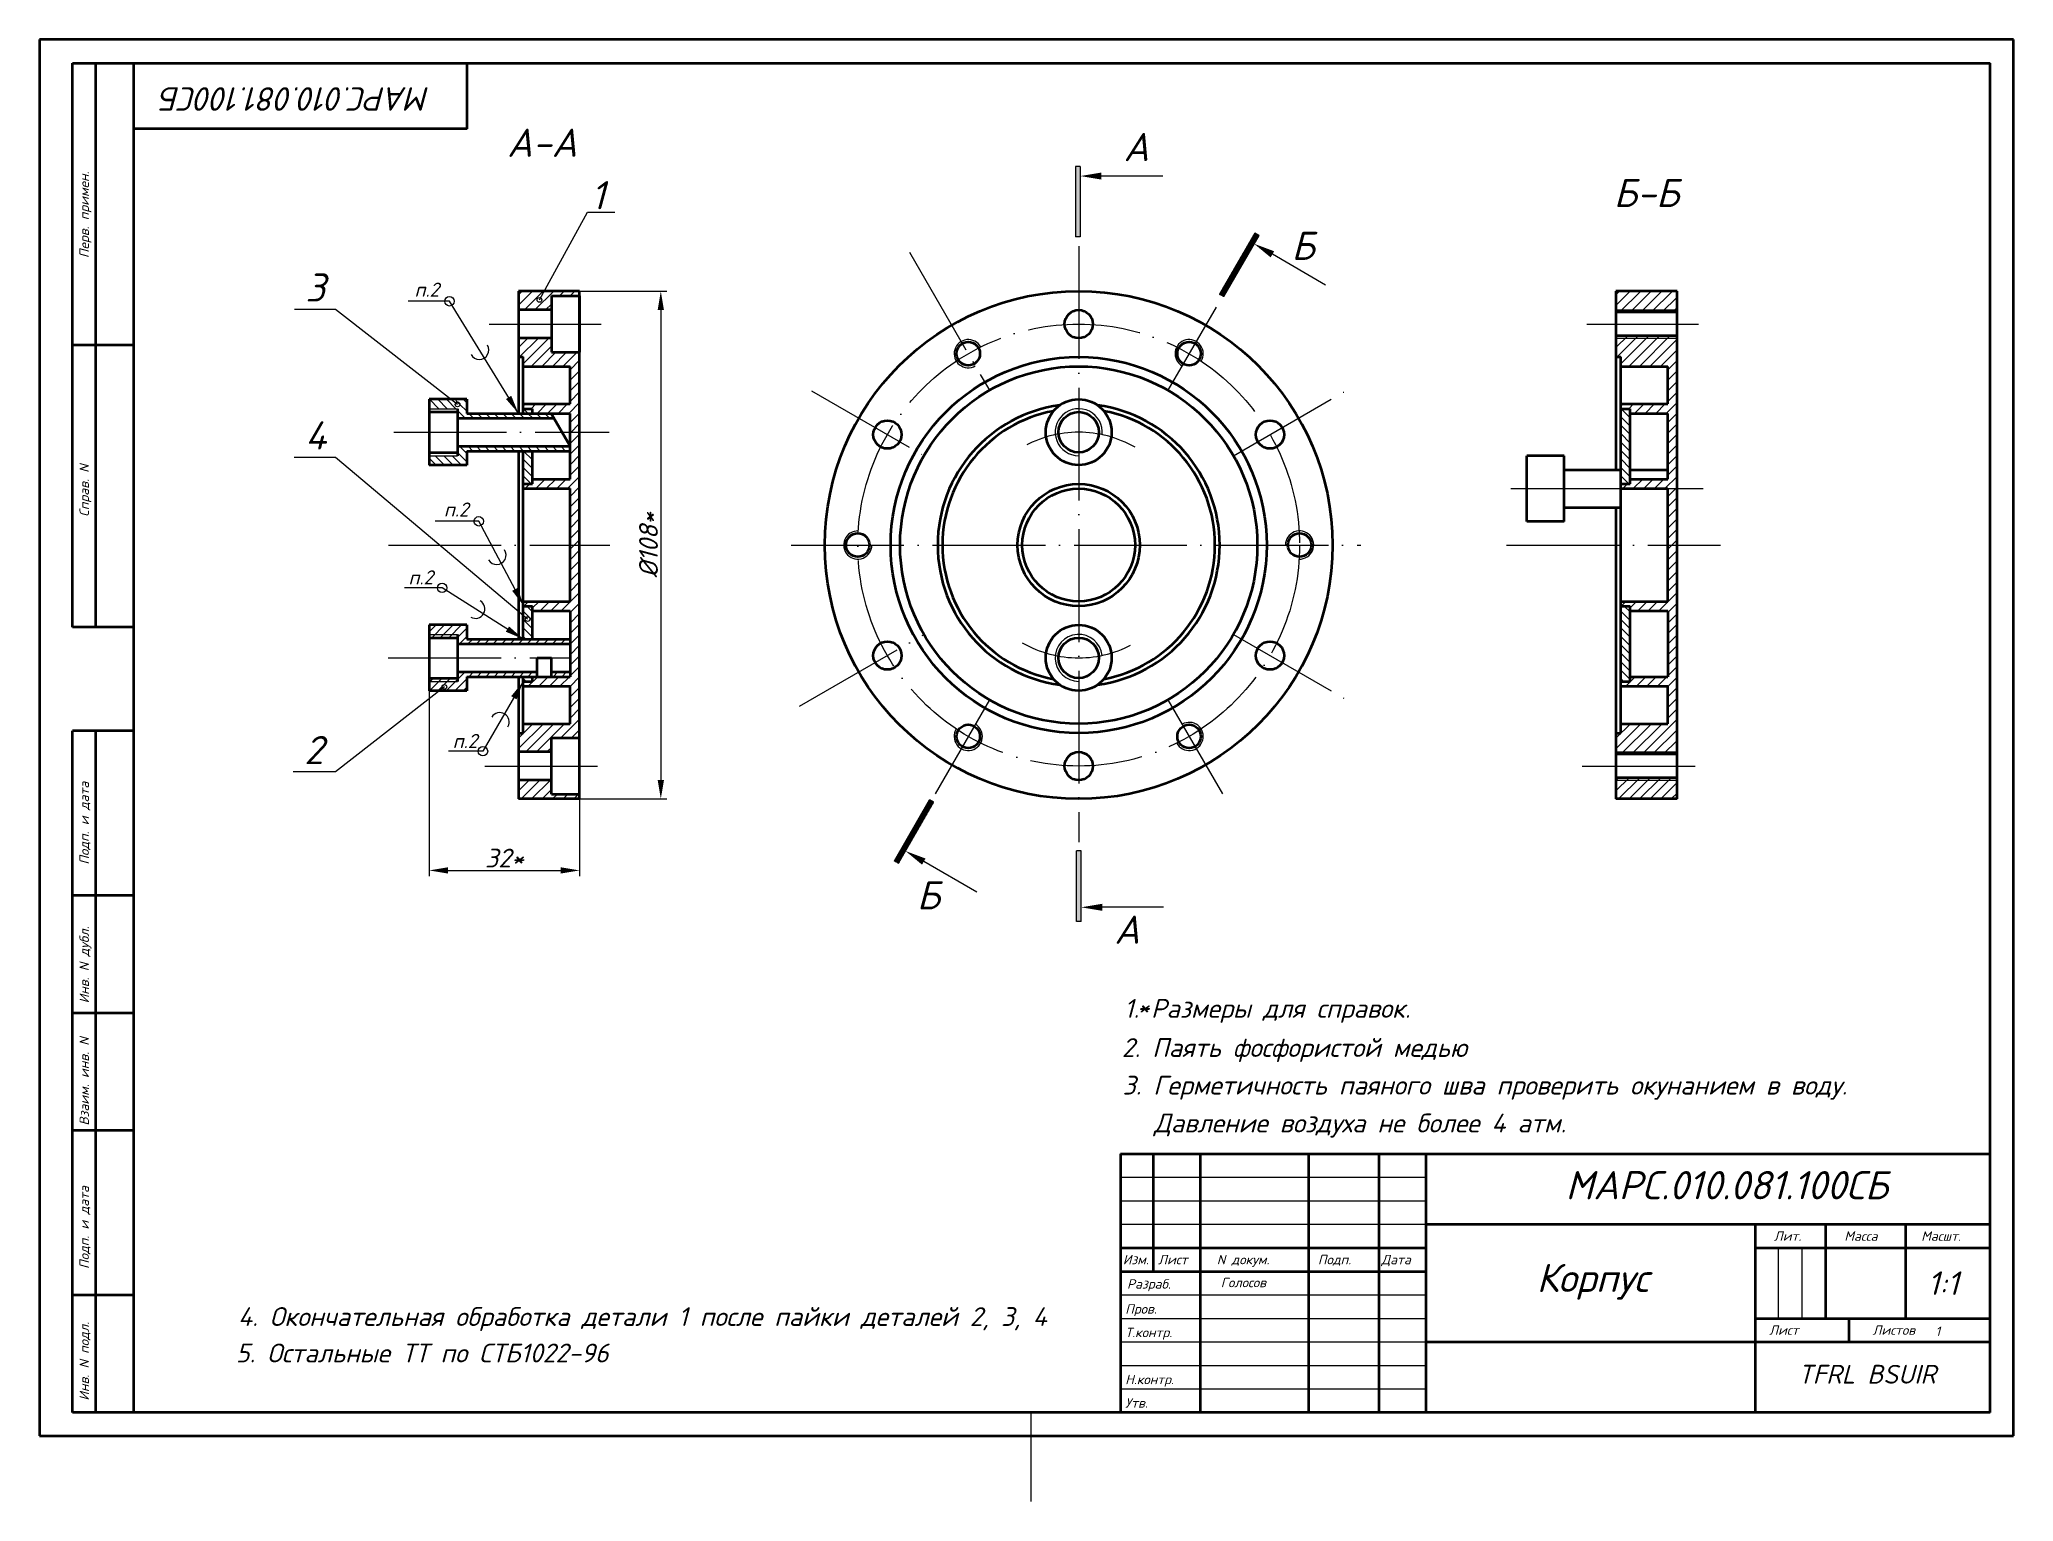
# Model space of a CAD drawing. Header units: millimetres. Extents: x -5427 to 3670, y -5891 to 948.
# Drawn here: x 1148.7 to 1568.7, y -5890.8 to -5579.8 of the extents above; entities that cross this region are included whole.
import ezdxf

# ---------------------------------------------------------------- set-up
doc = ezdxf.new("R2010")
doc.units = ezdxf.units.MM
doc.header["$MEASUREMENT"] = 0
doc.linetypes.add('ACAD_ISO04W100', pattern=[30, 24, -3, 0, -3])
doc.layers.add('оси', color=1, linetype='ACAD_ISO04W100')
doc.layers.add('Толстые', color=7, linetype='Continuous', lineweight=50)
doc.layers.add('Тонкие', color=140, linetype='Continuous', lineweight=25)
doc.styles.get("Standard").update_dxf_attribs({"font": 'isocpeui.ttf'})
doc.styles.add('TXT', font='isocpeui.ttf')
doc.styles.add('Для рамки', font='simplex.shx', dxfattribs={"oblique": 15, "height": 4})
doc.dimstyles.new('ISO-25', dxfattribs={"dimtxt": 4, "dimasz": 4, "dimexe": 1.25, "dimexo": 0, "dimtad": 1, "dimtxsty": 'Standard', "dimcen": 2.5, "dimadec": 0, "dimazin": 0, "dimtfac": 1, "dimtmove": 0, "dimatfit": 3, "dimfxl": 1, "dimarcsym": 0})
pattern_1 = [(135, (12.020468, -5404.278744), (-0.0224506403, -0.0224506403), []), (225, (12.020468, -5404.278744), (0.0224506403, -0.0224506403), [])]

msp = doc.modelspace()

# ---------------------------------------------------------------- texts
at = {"layer": 'Тонкие'}
msp.add_text('МАРС.010.081.100СБ', height=5, rotation=180, dxfattribs=at).set_placement((1231.863, -5589.954))
for s, height, p in [('А-А', 6, (1248.186, -5604.768)), ('A', 6, (1379.338, -5605.681)), ('1', 6, (1266.011, -5615.919)), ('Б-Б', 6, (1483.63, -5615.44)), ('Б', 6, (1415.06, -5626.671)), ('3', 6, (1205.262, -5635.549)), ('п.2', 3, (1228.482, -5634.511)), ('4', 6, (1205.208, -5667.021)), ('п.2', 3, (1234.726, -5681.274)), ('п.2', 3, (1227.196, -5695.714)), ('2', 6, (1205.017, -5733.934)), ('п.2', 3, (1236.603, -5730.504)), ('Б', 6, (1335.357, -5764.822)), ('A', 6, (1377.388, -5772.131)), ('1. Размеры для справок.', 4, (1379.462, -5787.876)), ('*', 4, (1382.149, -5787.57)), ('2. Паять фосфористой медью', 4, (1378.972, -5796.208)), ('3. Герметичность паяного шва проверить окунанием в воду. ', 4, (1379.116, -5804.212)), ('Давление воздуха не более 4 атм.', 4, (1385.801, -5812.26)), ('МАРС.010.081.100СБ', 6, (1473.387, -5826.48)), ('1:1', 5, (1550.401, -5846.824)), ('4. Окончательная обработка детали 1 после пайки деталей 2, 3, 4', 4, (1190.935, -5853.424)), ('1', 2, (1552.101, -5855.547)), ('5. Остальные ТТ по СТБ1022-96', 4, (1190.484, -5861.171)), ('TFRL BSUIR', 4, (1522.808, -5865.69))]:
    msp.add_text(s, height=height, dxfattribs=at).set_placement(p)
at = {"layer": 'Тонкие', "style": 'Для рамки', "oblique": 15}
for s, p in [('Перв. примен.', (1159.215, -5626.306)), ('Справ. N', (1159.215, -5681.306)), ('Подп. и дата', (1159.215, -5755.306)), ('Инв. N дубл.', (1159.215, -5784.806)), ('Взаим. инв. N', (1159.215, -5810.806)), ('Подп. и дата', (1159.215, -5841.306)), ('Инв. N подл.', (1159.215, -5869.306))]:
    msp.add_text(s, height=2, rotation=90, dxfattribs=at).set_placement(p)
for s, p in [('Лит.', (1517.694, -5835.306)), ('Масса', (1532.694, -5835.306)), ('Масшт.', (1549.054, -5835.306)), ('Изм.', (1379.194, -5840.306)), ('Лист', (1386.694, -5840.306)), ('N докум.', (1399.194, -5840.306)), ('Подп.', (1420.694, -5840.306)), ('Дата', (1434.194, -5840.306)), ('Разраб.', (1380.076, -5845.488)), ('Голосов', (1400.021, -5845.187)), ('Пров.', (1379.694, -5850.806)), ('Т.контр.', (1379.694, -5855.806)), ('Лист', (1516.694, -5855.306)), ('Листов', (1538.694, -5855.306)), ('Н.контр.', (1379.694, -5865.806)), ('Утв.', (1379.694, -5870.806))]:
    msp.add_text(s, height=2, dxfattribs=at).set_placement(p)
at = {"layer": 'Тонкие', "style": 'TXT'}
msp.add_text('Корпус', height=6, dxfattribs=at).set_placement((1467.23, -5846.199))

# ---------------------------------------------------------------- blocks, each defined once
blk = doc.blocks.new('*D58')
at = {"layer": 'Defpoints', "color": 0, "transparency": 16777216}
for p in [(1263.61, -5633.33), (1263.61, -5741.33), (1280.89, -5741.33)]:
    blk.add_point(p, dxfattribs=at)
at = {"layer": 'Тонкие', "color": 0, "lineweight": -2, "transparency": 16777216}
for p, q in [((1263.61, -5633.33), (1282.14, -5633.33)), ((1280.89, -5637.33), (1280.89, -5737.33)), ((1263.61, -5741.33), (1282.14, -5741.33))]:
    blk.add_line(p, q, dxfattribs=at)
at = {"layer": 'Тонкие', "color": 0, "transparency": 16777216}
for points in [[(1280.22, -5637.33), (1281.56, -5637.33), (1280.89, -5633.33)], [(1280.22, -5737.33), (1281.56, -5737.33), (1280.89, -5741.33)]]:
    blk.add_solid(points, dxfattribs=at)
at = {"layer": 'Тонкие', "color": 0, "transparency": 16777216, "insert": (1278.27, -5687.33), "char_height": 4, "attachment_point": 5, "rotation": 90}
blk.add_mtext('%%c108*', dxfattribs=at)
blk = doc.blocks.new('*D59')
at = {"layer": 'Defpoints', "color": 0, "transparency": 16777216}
for p in [(1231.61, -5718.33), (1263.61, -5741.33), (1263.61, -5756.53)]:
    blk.add_point(p, dxfattribs=at)
at = {"layer": 'Тонкие', "color": 0, "lineweight": -2, "transparency": 16777216}
for p, q in [((1231.61, -5718.33), (1231.61, -5757.78)), ((1263.61, -5741.33), (1263.61, -5757.78)), ((1235.61, -5756.53), (1259.61, -5756.53))]:
    blk.add_line(p, q, dxfattribs=at)
at = {"layer": 'Тонкие', "color": 0, "transparency": 16777216}
for points in [[(1235.61, -5755.87), (1235.61, -5757.2), (1231.61, -5756.53)], [(1259.61, -5755.87), (1259.61, -5757.2), (1263.61, -5756.53)]]:
    blk.add_solid(points, dxfattribs=at)
at = {"layer": 'Тонкие', "color": 0, "transparency": 16777216, "insert": (1247.61, -5753.91), "char_height": 4, "attachment_point": 5}
blk.add_mtext('32*', dxfattribs=at)
blk = doc.blocks.new('BORDER')
for p, q in [((1, 1), (0, 1)), ((0, 1), (0, 0)), ((1, 0), (1, 1)), ((0, 0), (1, 0))]:
    blk.add_line(p, q)

# ---------------------------------------------------------------- dimensions: what is measured, and where the dimension line sits
at = {"layer": 'Тонкие'}
dim = msp.add_linear_dim(base=(1280.891, -5741.331), p1=(1263.612, -5633.331), p2=(1263.612, -5741.331), angle=90, text='%%c108*', dimstyle='ISO-25', override={"dimpost": '%%c108<>'}, dxfattribs=at)
dim.commit()
dim.dimension.update_dxf_attribs({"geometry": '*D58', "text_midpoint": (1278.266, -5687.331)})
dim = msp.add_linear_dim(base=(1263.612, -5756.533), p1=(1231.612, -5718.331), p2=(1263.612, -5741.331), text='32*', dimstyle='ISO-25', dxfattribs=at)
dim.commit()
dim.dimension.update_dxf_attribs({"geometry": '*D59', "text_midpoint": (1247.612, -5753.908)})

# ---------------------------------------------------------------- hatches: boundary and pattern name
at = {"layer": 'Тонкие'}
h = msp.add_hatch(dxfattribs=at)
h.set_pattern_fill('ANSI37', color=256, scale=0.01, angle=90, style=0)
h.set_pattern_definition(pattern_1)
h.paths.add_polyline_path([(1370.127, -5606.809), (1369.127, -5606.809), (1369.127, -5621.809), (1370.127, -5621.809)])
h.paths.add_polyline_path([(1370.321, -5752.393), (1369.321, -5752.393), (1369.321, -5767.393), (1370.321, -5767.393)])
h = msp.add_hatch(dxfattribs=at)
h.set_pattern_fill('ANSI37', color=256, scale=0.01, angle=90, style=0)
h.set_pattern_definition(pattern_1)
h.paths.add_polyline_path([(1399.765, -5633.972), (1400.631, -5634.472), (1408.131, -5621.482), (1407.265, -5620.982)])
h.paths.add_polyline_path([(1330.576, -5754.515), (1331.442, -5755.015), (1338.942, -5742.025), (1338.076, -5741.525)])
h = msp.add_hatch(dxfattribs=at)
h.set_pattern_fill('ANSI31', color=256, scale=0.5, style=0)
h.set_pattern_definition([(45, (-4610.4843, -4492.8411), (-1.122532, 1.122532), [])])
h.paths.add_polyline_path([(1257.612, -5634.331), (1263.612, -5634.331), (1263.612, -5633.331), (1250.612, -5633.331), (1250.612, -5637.331), (1257.612, -5637.331)])
h.paths.add_polyline_path([(1257.612, -5643.331), (1250.612, -5643.331), (1250.612, -5647.331), (1251.612, -5647.331), (1251.612, -5649.331), (1261.612, -5649.331), (1261.612, -5657.331), (1251.612, -5657.331), (1251.612, -5658.331), (1253.612, -5658.331), (1253.612, -5659.331), (1261.612, -5659.331), (1261.612, -5673.331), (1253.612, -5673.331), (1253.612, -5674.331), (1251.612, -5674.331), (1251.612, -5675.331), (1261.612, -5675.331), (1261.612, -5687.331), (1263.612, -5687.331), (1263.612, -5646.331), (1257.612, -5646.331)])
h.paths.add_polyline_path([(1263.612, -5687.331), (1261.612, -5687.331), (1261.612, -5699.331), (1251.612, -5699.331), (1251.612, -5700.331), (1253.612, -5700.331), (1253.612, -5701.331), (1261.612, -5701.331), (1261.612, -5715.331), (1253.612, -5715.331), (1253.612, -5716.331), (1251.612, -5716.331), (1251.612, -5717.331), (1261.612, -5717.331), (1261.612, -5725.331), (1251.612, -5725.331), (1251.612, -5727.331), (1250.612, -5727.331), (1250.612, -5731.331), (1257.612, -5731.331), (1257.612, -5728.331), (1263.612, -5728.331)])
h.paths.add_polyline_path([(1257.612, -5737.331), (1250.612, -5737.331), (1250.612, -5741.331), (1263.612, -5741.331), (1263.612, -5740.331), (1257.612, -5740.331)])
h = msp.add_hatch(dxfattribs=at)
h.set_pattern_fill('ANSI31', color=256, scale=0.5, style=0)
h.set_pattern_definition([(45, (-4484.7358, -4492.8411), (-1.122532, 1.122532), [])])
h.paths.add_polyline_path([(1497.115, -5633.331), (1484.115, -5633.331), (1484.115, -5637.331), (1497.115, -5637.331)])
h.paths.add_polyline_path([(1497.115, -5643.331), (1484.115, -5643.331), (1484.115, -5647.331), (1485.115, -5647.331), (1485.115, -5649.331), (1495.115, -5649.331), (1495.115, -5657.331), (1485.115, -5657.331), (1485.115, -5658.331), (1487.115, -5658.331), (1487.115, -5659.331), (1495.115, -5659.331), (1495.115, -5673.331), (1487.115, -5673.331), (1487.115, -5674.331), (1485.115, -5674.331), (1485.115, -5675.331), (1497.115, -5675.331)])
h.paths.add_polyline_path([(1497.115, -5675.331), (1495.115, -5675.331), (1495.115, -5687.331), (1497.115, -5687.331)])
h.paths.add_polyline_path([(1497.115, -5687.331), (1495.115, -5687.331), (1495.115, -5699.331), (1485.115, -5699.331), (1485.115, -5700.331), (1487.115, -5700.331), (1487.115, -5701.331), (1495.115, -5701.331), (1495.115, -5715.331), (1487.115, -5715.331), (1487.115, -5716.331), (1485.115, -5716.331), (1485.115, -5717.331), (1495.115, -5717.331), (1495.115, -5725.331), (1485.115, -5725.331), (1485.115, -5727.331), (1484.115, -5727.331), (1484.115, -5731.331), (1497.115, -5731.331)])
h.paths.add_polyline_path([(1497.115, -5737.331), (1484.115, -5737.331), (1484.115, -5741.331), (1497.115, -5741.331)])
h.paths.add_polyline_path([(1497.115, -5637.331), (1484.115, -5637.331), (1484.115, -5637.831), (1497.115, -5637.831)])
h.paths.add_polyline_path([(1497.115, -5642.831), (1484.115, -5642.831), (1484.115, -5643.331), (1497.115, -5643.331)])
h.paths.add_polyline_path([(1497.115, -5731.331), (1484.115, -5731.331), (1484.115, -5731.831), (1497.115, -5731.831)])
h.paths.add_polyline_path([(1497.115, -5736.831), (1484.115, -5736.831), (1484.115, -5737.331), (1497.115, -5737.331)])
h = msp.add_hatch(dxfattribs=at)
h.set_pattern_fill('ANSI31', color=256, scale=0.4, angle=90, style=0)
h.set_pattern_definition([(135, (0.0392, -5412.5282), (-0.8980256, -0.8980256), [])])
h.paths.add_polyline_path([(1231.612, -5656.331), (1231.612, -5658.331), (1237.612, -5658.331), (1237.612, -5660.331), (1258.148, -5660.331), (1257.57, -5659.331), (1239.612, -5659.331), (1239.612, -5656.331), (1236.235, -5656.331), (1237.244, -5657.118, -0.7137733), (1238.139, -5657.425, -1), (1237.139, -5657.425, -0.1670155), (1237.244, -5657.118), (1236.235, -5656.331)])
h.paths.add_polyline_path([(1237.139, -5657.425, 1), (1238.139, -5657.425, 1)], flags=16)
h.paths.add_polyline_path([(1239.612, -5667.331), (1261.612, -5667.331), (1261.612, -5666.331), (1237.612, -5666.331), (1237.612, -5668.331), (1231.612, -5668.331), (1231.612, -5670.331), (1239.612, -5670.331)])
h = msp.add_hatch(dxfattribs=at)
h.set_pattern_fill('ANSI31', color=256, scale=0.4, angle=90, style=0)
h.set_pattern_definition([(135, (-4610.4843, -4492.8411), (-0.8980256, -0.8980256), [])])
h.paths.add_polyline_path([(1253.612, -5658.331), (1251.612, -5658.331), (1251.612, -5659.331), (1253.612, -5659.331)])
h.paths.add_polyline_path([(1253.612, -5667.331), (1251.612, -5667.331), (1251.612, -5674.331), (1253.612, -5674.331)])
h.paths.add_polyline_path([(1253.612, -5700.331), (1251.612, -5700.331), (1251.612, -5707.331), (1253.612, -5707.331)])
h.paths.add_polyline_path([(1253.612, -5715.331), (1251.612, -5715.331), (1251.612, -5716.331), (1253.612, -5716.331)])
h = msp.add_hatch(dxfattribs=at)
h.set_pattern_fill('ANSI31', color=256, scale=0.4, angle=90, style=0)
h.set_pattern_definition([(135, (-4484.7358, -4492.8411), (-0.8980256, -0.8980256), [])])
h.paths.add_polyline_path([(1487.115, -5658.331), (1485.115, -5658.331), (1485.115, -5674.331), (1487.115, -5674.331)])
h.paths.add_polyline_path([(1487.115, -5700.331), (1485.115, -5700.331), (1485.115, -5716.331), (1487.115, -5716.331)])
h = msp.add_hatch(dxfattribs=at)
h.set_pattern_fill('ANSI31', color=256, scale=0.4, style=0)
h.set_pattern_definition([(45, (0.0392, -5412.5282), (-0.8980256, 0.8980256), [])])
h.paths.add_polyline_path([(1239.612, -5707.331), (1239.612, -5704.331), (1231.612, -5704.331), (1231.612, -5706.331), (1237.612, -5706.331), (1237.612, -5708.331), (1261.612, -5708.331), (1261.612, -5707.331)])
h.paths.add_polyline_path([(1231.612, -5706.331), (1231.612, -5707.031), (1237.612, -5707.031), (1237.612, -5706.331)], flags=16)
h.paths.add_polyline_path([(1231.612, -5715.631), (1231.612, -5716.331), (1237.612, -5716.331), (1237.612, -5715.631)], flags=17)
h.paths.add_polyline_path([(1231.612, -5716.331), (1231.612, -5718.331), (1233.794, -5718.331), (1234.451, -5717.818, -0.167304), (1234.345, -5717.51, -1), (1235.345, -5717.51, -0.7133497), (1234.451, -5717.818), (1233.794, -5718.331), (1239.612, -5718.331), (1239.612, -5715.331), (1254.612, -5715.331), (1254.612, -5714.331), (1237.612, -5714.331), (1237.612, -5716.331)])
h.paths.add_polyline_path([(1234.345, -5717.51, 1), (1235.345, -5717.51, 1)], flags=16)
h.paths.add_polyline_path([(1257.612, -5714.331), (1257.612, -5715.331), (1261.612, -5715.331), (1261.612, -5714.331)])

# ---------------------------------------------------------------- linework, layer by layer
at = {"layer": 'оси'}
for p, q in [((1369.8, -5623.759), (1369.8, -5750.56)), ((1333.819, -5625.011), (1350.8, -5654.422)), ((1244.398, -5640.331), (1268.188, -5640.331)), ((1399.024, -5636.713), (1388.8, -5654.422)), ((1477.901, -5640.331), (1501.691, -5640.331)), ((1312.953, -5654.511), (1336.891, -5668.331)), ((1402.709, -5668.331), (1426.56, -5654.561)), ((1224.053, -5663.331), (1269.883, -5663.331)), ((1461.763, -5675.331), (1502.629, -5675.331)), ((1222.927, -5687.331), (1270.058, -5687.331)), ((1308.617, -5687.331), (1429.858, -5687.331)), ((1460.822, -5687.331), (1506.369, -5687.331)), ((1310.424, -5721.612), (1336.891, -5706.331)), ((1402.709, -5706.331), (1428.215, -5721.057)), ((1222.913, -5711.331), (1261.612, -5711.331)), ((1350.8, -5720.24), (1339.234, -5740.273)), ((1388.8, -5720.24), (1400.365, -5740.273)), ((1243.445, -5734.331), (1269.376, -5734.331)), ((1476.949, -5734.331), (1502.88, -5734.331))]:
    msp.add_line(p, q, dxfattribs=at)
msp.add_circle((1369.8, -5687.331), 47, dxfattribs=at)
for start, end in [(60, 120), (240, 300)]:
    msp.add_arc((1369.8, -5687.331), 24, start, end, dxfattribs=at)
at = {"layer": 'Толстые'}
for p, q in [((1155.715, -5704.806), (1155.715, -5584.806)), ((1155.715, -5584.806), (1168.715, -5584.806)), ((1160.715, -5704.806), (1160.715, -5584.806)), ((1250.612, -5633.331), (1250.612, -5659.331)), ((1263.612, -5633.331), (1250.612, -5633.331)), ((1257.612, -5634.331), (1257.612, -5646.331)), ((1257.612, -5634.331), (1263.612, -5634.331)), ((1263.612, -5741.331), (1263.612, -5633.331)), ((1263.612, -5634.331), (1263.612, -5646.331)), ((1484.115, -5633.331), (1484.115, -5671.331)), ((1497.115, -5633.331), (1484.115, -5633.331)), ((1497.115, -5741.331), (1497.115, -5633.331)), ((1257.612, -5637.331), (1250.612, -5637.331)), ((1497.115, -5637.831), (1484.115, -5637.831)), ((1257.612, -5643.331), (1250.612, -5643.331)), ((1497.115, -5642.831), (1484.115, -5642.831)), ((1168.715, -5644.806), (1155.715, -5644.806)), ((1250.612, -5647.331), (1251.612, -5647.331)), ((1251.612, -5659.331), (1251.612, -5647.331)), ((1257.612, -5646.331), (1263.612, -5646.331)), ((1484.115, -5647.331), (1485.115, -5647.331)), ((1485.115, -5727.331), (1485.115, -5647.331)), ((1251.612, -5649.331), (1261.612, -5649.331)), ((1261.612, -5657.331), (1261.612, -5649.331)), ((1485.115, -5649.331), (1495.115, -5649.331)), ((1495.115, -5657.331), (1495.115, -5649.331)), ((1239.612, -5656.331), (1231.612, -5656.331)), ((1231.612, -5656.331), (1231.612, -5670.331)), ((1231.612, -5656.831), (1231.612, -5669.831)), ((1239.612, -5656.331), (1239.612, -5659.331)), ((1251.612, -5657.331), (1261.612, -5657.331)), ((1485.115, -5657.331), (1495.115, -5657.331)), ((1231.612, -5659.031), (1237.612, -5659.031)), ((1237.612, -5658.331), (1237.612, -5668.331)), ((1237.612, -5660.331), (1258.148, -5660.331)), ((1239.612, -5659.331), (1261.612, -5659.331)), ((1251.612, -5658.331), (1253.612, -5658.331)), ((1253.612, -5659.331), (1253.612, -5658.331)), ((1261.612, -5666.331), (1257.57, -5659.331)), ((1261.612, -5673.331), (1261.612, -5659.331)), ((1485.115, -5658.331), (1487.115, -5658.331)), ((1487.115, -5674.331), (1487.115, -5658.331)), ((1487.115, -5659.331), (1495.115, -5659.331)), ((1495.115, -5673.331), (1495.115, -5659.331)), ((1231.612, -5667.631), (1237.612, -5667.631)), ((1237.612, -5666.331), (1261.612, -5666.331)), ((1239.612, -5667.331), (1261.612, -5667.331)), ((1239.612, -5667.331), (1239.612, -5670.331)), ((1250.612, -5667.331), (1250.612, -5707.331)), ((1251.612, -5707.331), (1251.612, -5667.331)), ((1253.612, -5674.331), (1253.612, -5667.331)), ((1473.115, -5668.331), (1465.115, -5668.331)), ((1465.115, -5682.331), (1465.115, -5668.331)), ((1465.115, -5681.831), (1465.115, -5668.831)), ((1473.115, -5682.331), (1473.115, -5668.331)), ((1239.612, -5670.331), (1231.612, -5670.331)), ((1253.612, -5673.331), (1261.612, -5673.331)), ((1473.115, -5671.331), (1485.115, -5671.331)), ((1487.115, -5671.331), (1495.115, -5671.331)), ((1487.115, -5673.331), (1495.115, -5673.331)), ((1251.612, -5674.331), (1253.612, -5674.331)), ((1251.612, -5675.331), (1261.612, -5675.331)), ((1261.612, -5699.331), (1261.612, -5675.331)), ((1485.115, -5674.331), (1487.115, -5674.331)), ((1485.115, -5675.331), (1495.115, -5675.331)), ((1495.115, -5699.331), (1495.115, -5675.331)), ((1473.115, -5682.331), (1465.115, -5682.331)), ((1473.115, -5679.331), (1485.115, -5679.331)), ((1484.115, -5679.331), (1484.115, -5741.331)), ((1251.612, -5689.832), (1251.612, -5684.831)), ((1485.115, -5689.832), (1485.115, -5684.831)), ((1251.612, -5699.331), (1261.612, -5699.331)), ((1485.115, -5699.331), (1495.115, -5699.331)), ((1251.612, -5700.331), (1253.612, -5700.331)), ((1253.612, -5707.331), (1253.612, -5700.331)), ((1253.612, -5701.331), (1261.612, -5701.331)), ((1261.612, -5701.331), (1261.612, -5715.331)), ((1485.115, -5700.331), (1487.115, -5700.331)), ((1487.115, -5716.331), (1487.115, -5700.331)), ((1487.115, -5701.331), (1495.115, -5701.331)), ((1495.115, -5701.331), (1495.115, -5715.331)), ((1168.715, -5704.806), (1155.715, -5704.806)), ((1231.612, -5704.331), (1231.612, -5718.331)), ((1239.612, -5704.331), (1231.612, -5704.331)), ((1231.612, -5704.831), (1231.612, -5717.831)), ((1231.612, -5707.031), (1237.612, -5707.031)), ((1237.612, -5706.331), (1237.612, -5716.331)), ((1239.612, -5704.331), (1239.612, -5707.331)), ((1239.612, -5707.331), (1261.612, -5707.331)), ((1237.612, -5708.331), (1261.612, -5708.331)), ((1254.612, -5715.331), (1254.612, -5711.331)), ((1254.612, -5711.331), (1257.612, -5711.331)), ((1257.612, -5715.331), (1257.612, -5711.331)), ((1231.612, -5715.631), (1237.612, -5715.631)), ((1237.612, -5714.331), (1254.612, -5714.331)), ((1239.612, -5715.331), (1261.612, -5715.331)), ((1239.612, -5715.331), (1239.612, -5718.331)), ((1250.612, -5715.331), (1250.612, -5741.331)), ((1251.612, -5727.331), (1251.612, -5715.331)), ((1253.612, -5716.331), (1253.612, -5715.331)), ((1257.612, -5714.331), (1261.612, -5714.331)), ((1487.115, -5715.331), (1495.115, -5715.331)), ((1489.115, -5715.331), (1495.115, -5715.331)), ((1239.612, -5718.331), (1231.612, -5718.331)), ((1251.612, -5716.331), (1253.612, -5716.331)), ((1251.612, -5717.331), (1261.612, -5717.331)), ((1261.612, -5725.331), (1261.612, -5717.331)), ((1485.115, -5716.331), (1487.115, -5716.331)), ((1485.115, -5717.331), (1495.115, -5717.331)), ((1495.115, -5725.331), (1495.115, -5717.331)), ((1155.715, -5871.806), (1155.694, -5726.812)), ((1155.715, -5726.806), (1168.715, -5726.806)), ((1160.715, -5871.806), (1160.715, -5726.806)), ((1250.612, -5727.331), (1251.612, -5727.331)), ((1251.612, -5725.331), (1261.612, -5725.331)), ((1257.612, -5740.331), (1257.612, -5728.331)), ((1257.612, -5728.331), (1263.612, -5728.331)), ((1263.612, -5740.331), (1263.612, -5728.331)), ((1484.115, -5727.331), (1485.115, -5727.331)), ((1485.115, -5725.331), (1495.115, -5725.331)), ((1257.612, -5731.331), (1250.612, -5731.331)), ((1497.115, -5731.831), (1484.115, -5731.831)), ((1497.115, -5736.831), (1484.115, -5736.831)), ((1257.612, -5737.331), (1250.612, -5737.331)), ((1263.612, -5741.331), (1250.612, -5741.331)), ((1257.612, -5740.331), (1263.612, -5740.331)), ((1497.115, -5741.331), (1484.115, -5741.331)), ((1155.715, -5761.806), (1168.715, -5761.806)), ((1155.715, -5786.806), (1168.715, -5786.806)), ((1155.715, -5811.806), (1168.715, -5811.806)), ((1378.694, -5816.806), (1378.694, -5871.806)), ((1378.694, -5816.806), (1563.694, -5816.806)), ((1385.694, -5841.806), (1385.694, -5816.806)), ((1395.694, -5871.806), (1395.694, -5816.806)), ((1418.694, -5816.806), (1418.694, -5871.806)), ((1433.694, -5871.806), (1433.694, -5816.806)), ((1443.694, -5871.806), (1443.694, -5816.806)), ((1443.694, -5831.806), (1563.694, -5831.806)), ((1513.694, -5831.806), (1513.694, -5871.806)), ((1528.694, -5831.806), (1528.694, -5851.806)), ((1545.694, -5831.806), (1545.694, -5851.806)), ((1378.694, -5836.806), (1443.694, -5836.806)), ((1513.694, -5836.806), (1563.694, -5836.806)), ((1378.694, -5841.806), (1443.694, -5841.806)), ((1155.715, -5846.806), (1168.715, -5846.806)), ((1513.694, -5851.806), (1563.694, -5851.806)), ((1533.694, -5856.806), (1533.694, -5851.806)), ((1443.694, -5856.806), (1563.694, -5856.806))]:
    msp.add_line(p, q, dxfattribs=at)
for points in [[(1156.694, -5584.806), (1168.694, -5584.806), (1563.694, -5584.806)], [(1168.694, -5584.806), (1168.694, -5871.806)], [(1239.694, -5598.806), (1239.694, -5584.806)], [(1563.694, -5871.806), (1563.694, -5584.806)], [(1239.694, -5598.806), (1169.694, -5598.806), (1168.694, -5598.806)], [(1563.694, -5871.806), (1378.694, -5871.806), (1168.694, -5871.806), (1155.715, -5871.806)]]:
    msp.add_lwpolyline(points, dxfattribs=at)
for centre, radius in [((1369.8, -5687.331), 54), ((1369.8, -5640.331), 3), ((1346.3, -5646.628), 2.5), ((1393.3, -5646.628), 2.5), ((1369.8, -5687.331), 40), ((1369.8, -5687.331), 38), ((1369.8, -5663.331), 7), ((1329.096, -5663.831), 3), ((1369.8, -5663.331), 4.3), ((1410.503, -5663.831), 3), ((1369.8, -5687.331), 13), ((1369.8, -5687.331), 12), ((1322.8, -5687.331), 2.5), ((1416.8, -5687.331), 2.5), ((1369.8, -5711.331), 7), ((1369.8, -5711.331), 4.3), ((1329.096, -5710.831), 3), ((1410.503, -5710.831), 3), ((1346.3, -5728.034), 2.5), ((1393.3, -5728.034), 2.5), ((1369.8, -5734.331), 3)]:
    msp.add_circle(centre, radius, dxfattribs=at)
for radius, start, end in [(30, 97.70469, 262.29531), (29, 100.65491, 259.34509), (30, 277.70469, 82.29531), (29, 280.65491, 79.34509)]:
    msp.add_arc((1369.8, -5687.331), radius, start, end, dxfattribs=at)
at = {"layer": 'Тонкие'}
for p, q in [((1370.127, -5606.809), (1369.127, -5606.809)), ((1369.127, -5606.809), (1369.127, -5621.809)), ((1370.127, -5606.809), (1370.127, -5621.809)), ((1387.685, -5608.849), (1374.627, -5608.849)), ((1255.067, -5635.186), (1265.275, -5616.562)), ((1265.275, -5616.562), (1265.275, -5616.562)), ((1265.275, -5616.562), (1271.114, -5616.562)), ((1370.127, -5621.809), (1369.127, -5621.809)), ((1407.265, -5620.982), (1399.765, -5633.972)), ((1408.131, -5621.482), (1400.631, -5634.472)), ((1408.131, -5621.482), (1407.265, -5620.982)), ((1422.316, -5632.027), (1411.008, -5625.499)), ((1400.631, -5634.472), (1399.765, -5633.972)), ((1211.693, -5637.207), (1202.936, -5637.207)), ((1237.639, -5657.425), (1211.693, -5637.207)), ((1484.115, -5637.331), (1497.115, -5637.331)), ((1484.115, -5643.331), (1497.115, -5643.331)), ((1231.612, -5658.331), (1237.612, -5658.331)), ((1211.693, -5668.68), (1202.883, -5668.68)), ((1252.551, -5703.078), (1211.693, -5668.68)), ((1231.612, -5668.331), (1237.612, -5668.331)), ((1231.612, -5706.331), (1237.612, -5706.331)), ((1234.845, -5717.51), (1211.693, -5735.592)), ((1231.612, -5716.331), (1237.612, -5716.331)), ((1484.115, -5731.331), (1497.115, -5731.331)), ((1211.693, -5735.592), (1202.691, -5735.592)), ((1211.693, -5735.592), (1211.693, -5735.592)), ((1484.115, -5737.331), (1497.115, -5737.331)), ((1330.576, -5754.515), (1338.076, -5741.525)), ((1331.442, -5755.015), (1338.942, -5742.025)), ((1338.942, -5742.025), (1338.076, -5741.525)), ((1369.321, -5767.393), (1369.321, -5752.393)), ((1370.321, -5752.393), (1369.321, -5752.393)), ((1370.321, -5767.393), (1370.321, -5752.393)), ((1331.442, -5755.015), (1330.576, -5754.515)), ((1348.152, -5761.188), (1336.844, -5754.659)), ((1387.878, -5764.384), (1374.821, -5764.384)), ((1370.321, -5767.393), (1369.321, -5767.393)), ((1378.694, -5821.806), (1443.694, -5821.806)), ((1378.694, -5826.806), (1443.694, -5826.806)), ((1378.694, -5831.806), (1443.694, -5831.806)), ((1518.694, -5851.806), (1518.694, -5836.806)), ((1523.694, -5851.806), (1523.694, -5836.806)), ((1378.694, -5846.806), (1443.694, -5846.806)), ((1378.694, -5851.806), (1443.694, -5851.806)), ((1378.694, -5856.806), (1443.694, -5856.806)), ((1378.694, -5861.806), (1443.694, -5861.806)), ((1378.694, -5866.806), (1443.694, -5866.806)), ((1359.715, -5890.759), (1359.715, -5871.806))]:
    msp.add_line(p, q, dxfattribs=at)
for centre, radius in [((1235.914, -5635.492), 1), ((1255.067, -5635.186), 0.5), ((1237.639, -5657.425), 0.5), ((1242.143, -5682.287), 1), ((1234.365, -5696.458), 1), ((1252.551, -5703.078), 0.5), ((1234.845, -5717.51), 0.5), ((1243.054, -5731.179), 1)]:
    msp.add_circle(centre, radius, dxfattribs=at)
for centre, radius, start, end in [((1346.3, -5646.628), 3, 28.1711, 300), ((1393.3, -5646.628), 3, 328.1711, 240), ((1242.296, -5645.846), 2, 207.95333, 31.3792), ((1369.8, -5663.331), 5, 354.02084, 270), ((1322.8, -5687.331), 3, 88.1711, 0), ((1416.8, -5687.331), 3, 268.1711, 180), ((1245.965, -5689.461), 2, 211.20632, 33.76358), ((1241.459, -5700.924), 2, 240.36393, 60.36393), ((1369.8, -5711.331), 5, 5.97916, 270), ((1246.644, -5724.967), 2, 329.92164, 148.92097), ((1346.3, -5728.034), 3, 148.1711, 60), ((1393.3, -5728.034), 3, 208.1711, 120)]:
    msp.add_arc(centre, radius, start, end, dxfattribs=at)
for points in [[(1374.627, -5608.099), (1374.627, -5609.599), (1370.127, -5608.849)], [(1411.383, -5624.849), (1410.633, -5626.148), (1407.111, -5623.249)], [(1336.469, -5755.308), (1337.219, -5754.009), (1332.947, -5752.409)], [(1374.821, -5765.134), (1374.821, -5763.634), (1370.321, -5764.384)]]:
    msp.add_solid(points, dxfattribs=at)

# ---------------------------------------------------------------- block references
at = {"layer": 'Толстые', "xscale": 420, "yscale": 297, "zscale": 420}
msp.add_blockref('BORDER', (1148.694, -5876.806), dxfattribs=at)

msp.set_redraw_order([(e.dxf.handle, doc.entitydb.next_handle()) for e in msp.query("TEXT MTEXT ATTDEF DIMENSION ARC_DIMENSION")])  # texts and dimensions are drawn at this point

# ---------------------------------------------------------------- leaders
at = {"layer": 'Тонкие'}
for points in [[(1250.611, -5659.337), (1235.914, -5635.492), (1227.131, -5635.492)], [(1251.732, -5700.286), (1242.143, -5682.287), (1232.878, -5682.287)], [(1251.636, -5707.331), (1234.365, -5696.458), (1226.345, -5696.458)], [(1251.623, -5716.352), (1243.054, -5731.179), (1235.69, -5731.179)]]:
    msp.add_leader(points, dimstyle='ISO-25', override={"dimgap": 0.625, "dimtad": 0}, dxfattribs=at)

doc.saveas('drawing.dxf')
